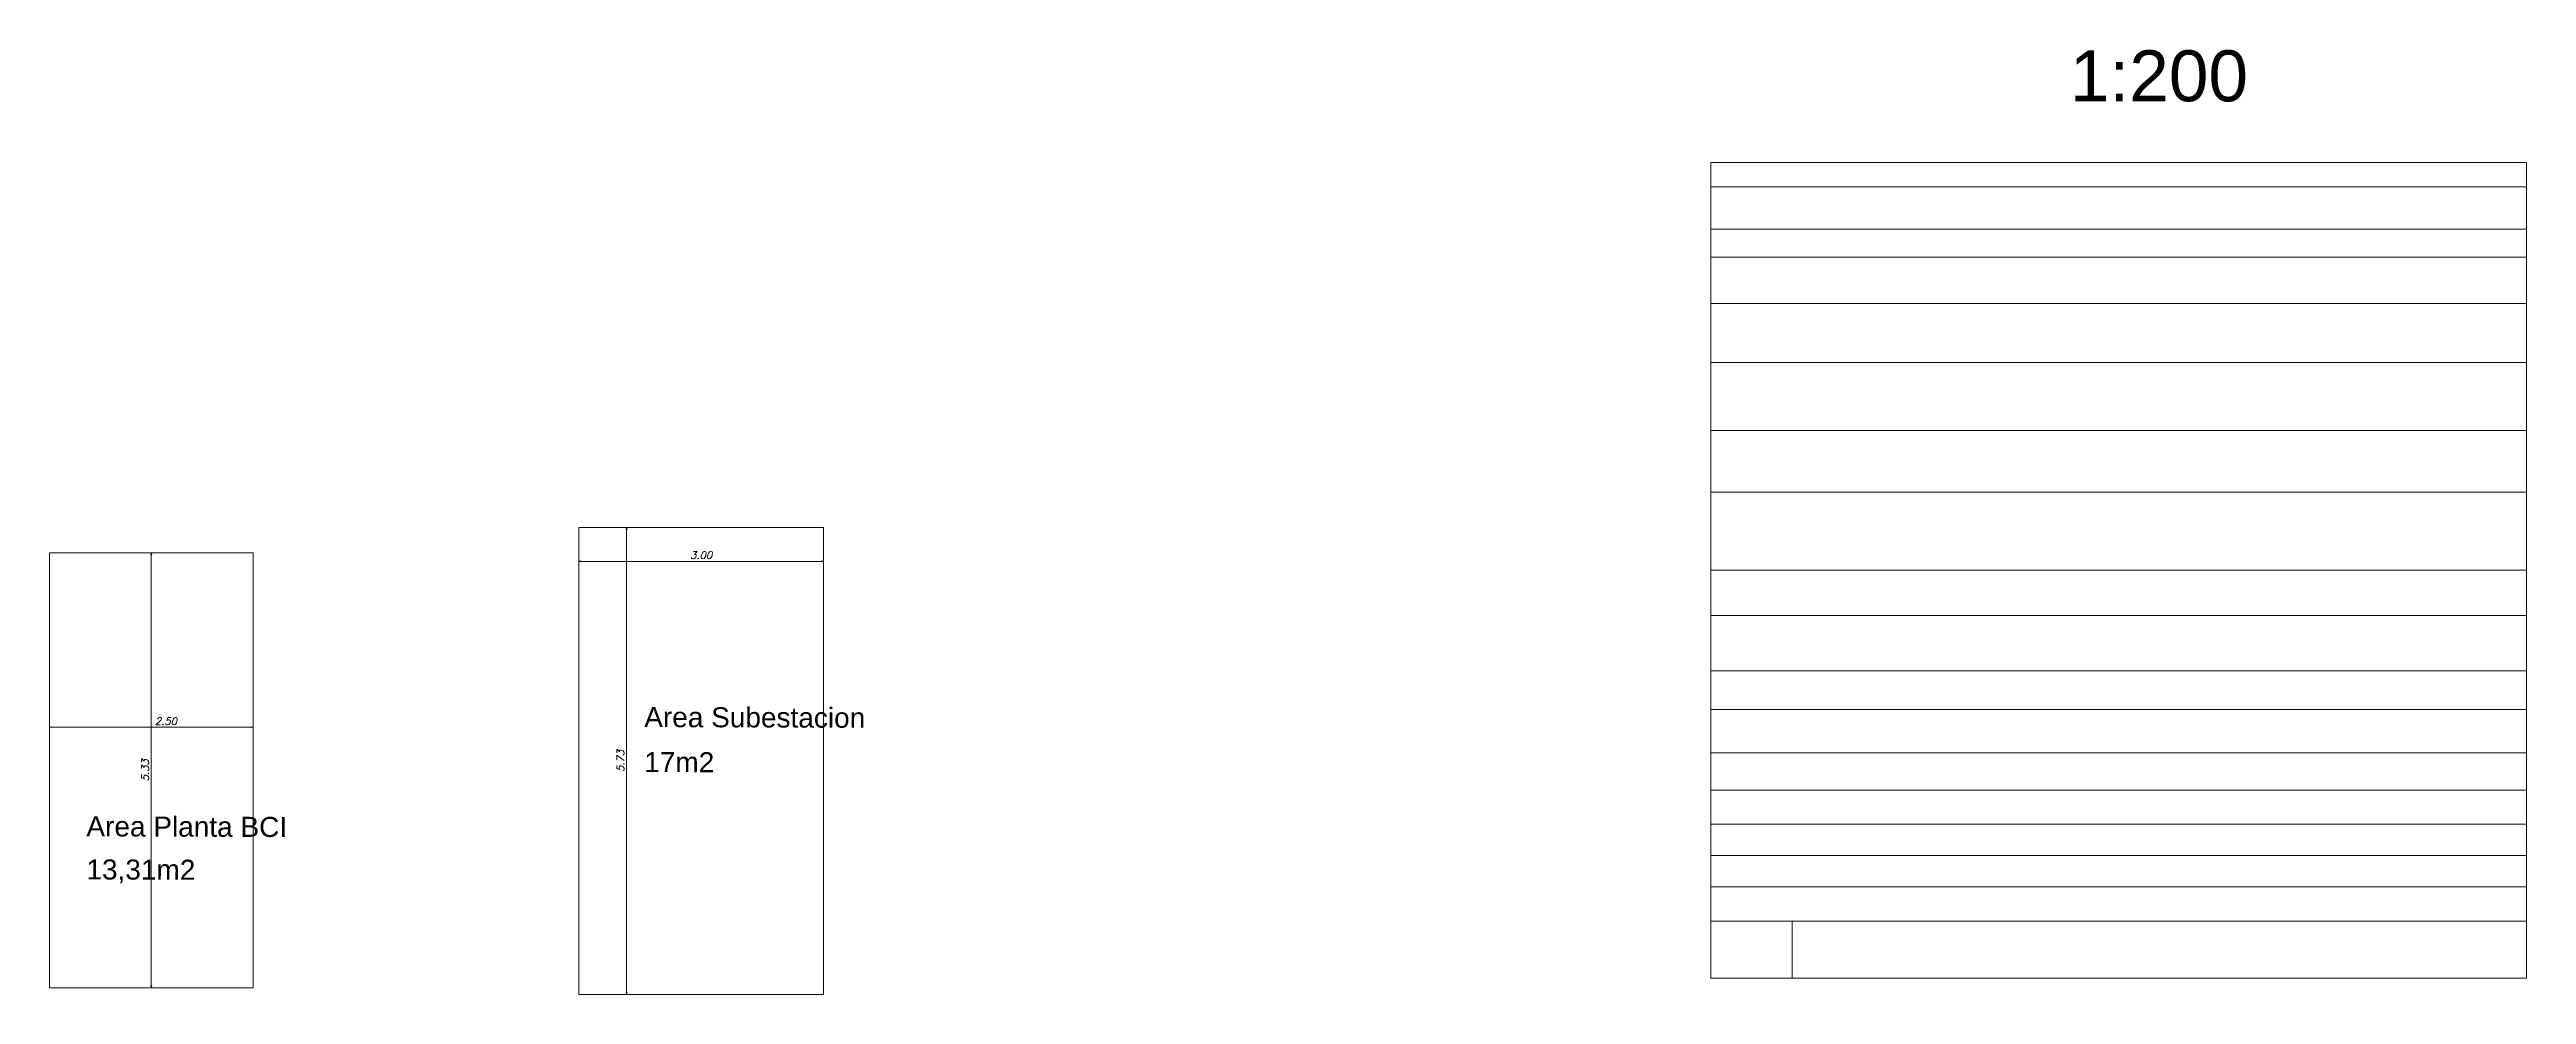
# Model space of a CAD drawing. Header units: millimetres. Extents: x 391 to 679, y 21 to 219.
# Drawn here: x 404.17 to 434.53, y 116.21 to 127.79 of the extents above; entities that cross this region are included whole.
import ezdxf

# ---------------------------------------------------------------- set-up
doc = ezdxf.new("R2010")
doc.units = ezdxf.units.MM
doc.layers.get('0').update_dxf_attribs({"lineweight": 13})
doc.layers.add('COTAS', color=254, linetype='Continuous', lineweight=9, true_color=0xbebebe)
for name, color, linetype, lineweight in [('COTAS ELECT', 82, 'Continuous', 9), ('ducto viejo', 250, 'DUCTOLD', 20), ('Eléctrico Subterráneo', 5, 'Continuous', 20), ('notas', 8, 'Continuous', 9)]:
    doc.layers.add(name, color=color, linetype=linetype, lineweight=lineweight)
doc.styles.add('100 Nota', font='arial.ttf', dxfattribs={"height": 0.15})
doc.styles.add('ITALICC', font='italicc')
doc.styles.add('Nota 1000', font='', dxfattribs={"height": 1.5})
doc.styles.get("Standard").update_dxf_attribs({"font": 'arial.ttf'})
doc.styles.add('style2', font='compi.ttf', dxfattribs={"height": 15})
doc.styles.get('Nota 1000').set_extended_font_data('Eurostile')
doc.linetypes.add('0 115 AP DYP ING', pattern='A,0.6,-0.3,["⁄ ⁄ ⁄",Standard,S=0.25,R=0,X=-0.1,Y=-0.093],-0.3', length=1.2)
doc.linetypes.add('0 34.5 AE DYP ING', pattern='A,0.6,-0.3,["XXX",Standard,S=0.1,R=0,X=-0.04,Y=-0.05],-0.5', length=1.4)
doc.linetypes.add('0 34.5 AP DYP ING', pattern='A,0.6,-0.3,["/",Standard,S=0.25,R=-25,X=-0.1,Y=-0.093],-0.3', length=1.2)
doc.linetypes.add('0 34.5 SE DYP ING', pattern='A,0.3,-0.1,0.3,-0.1,["+++",Standard,S=0.15,R=0,X=0.016,Y=-0.075],-0.5', length=1.3)
doc.linetypes.add('0 34.5 SP DYP ING', pattern='A,0.6,-0.3,["+++",Standard,S=0.15,R=0,X=-0.0825,Y=-0.075],-0.5', length=1.4)
doc.linetypes.add('0 57.5 AP DYP ING', pattern='A,0.6,-0.3,["⁄ ⁄",Standard,S=0.25,R=0,X=-0.1,Y=-0.093],-0.3', length=1.2)
doc.linetypes.add('0 BTAP DYP ING', pattern='A,0.6,-0.3,["•",Standard,S=0.1,R=0,X=-0.025,Y=-0.05],-0.3', length=1.2)
doc.linetypes.add('0 BTSE DYP ING', pattern='A,0.3,0,["  ",Standard,S=0.05,R=0,X=0,Y=0],-0.3', length=0.6)
doc.linetypes.add('0 BTSP DYP ING', pattern='A,0.6,-0.3,["   •    •",Standard,S=0.1,R=0,X=-0.1425,Y=-0.05],-0.5', length=1.4)
doc.linetypes.add('0 DE DYP ING', pattern='A,0.8,-0.0028,["•",Standard,S=0.3,R=0,X=-0.056,Y=-0.15],-0.028', length=0.8308)
doc.linetypes.add('0 MTAE DYP ING', pattern='A,0.6,-0.3,["X",Standard,S=0.1,R=0,X=-0.046,Y=-0.05],-0.3', length=1.2)
doc.linetypes.add('0 MTAP DYP ING', pattern='A,0.6,-0.3,["XX",Standard,S=0.1,R=0,X=-0.0425,Y=-0.05],-0.4', length=1.3)
doc.linetypes.add('0 MTSE DYP ING', pattern='A,0.6,-0.3,["+",Standard,S=0.15,R=0,X=-0.06,Y=-0.075],-0.3', length=1.2)
doc.linetypes.add('0 MTSP DYP ING', pattern='A,0.6,-0.3,["++",Standard,S=0.15,R=0,X=-0.07,Y=-0.075],-0.4', length=1.3)
doc.linetypes.add('0 TIERRA DYP ING', pattern='A,0.3,-0.127,["T",Standard,S=0.1,R=0,X=-0.0775,Y=-0.05],-0.058', length=0.485)
doc.linetypes.add('DUCTOLD', pattern='A,12.7,-0.01,["1",style2,S=0.15,R=0,X=-1.2,Y=-1.2],-0.01', length=12.72)
doc.linetypes.add('LÍMITE1', pattern='A,6.35,-2.54,[133,ltypeshp.shx,S=2.54,R=0,X=-2.54,Y=0],-2.54,25.4', length=36.83)
doc.dimstyles.new('dim100', dxfattribs={"dimtxt": 10, "dimasz": 0.1, "dimexe": 0.1, "dimexo": 0, "dimgap": 0.1, "dimtad": 1, "dimzin": 4, "dimdsep": 46, "dimtxsty": '100 Nota', "dimblk": 'CLOSEDBLANK', "dimcen": 0.1, "dimclrd": 256, "dimclre": 256, "dimclrt": 256, "dimazin": 1, "dimtfac": 1, "dimtmove": 0, "dimatfit": 2, "dimldrblk": 'CLOSEDBLANK', "dimfxl": 1, "dimlwd": -1, "dimlwe": -1, "dimarcsym": 0})

msp = doc.modelspace()

# ---------------------------------------------------------------- texts
at = {"linetype": '0 TIERRA DYP ING'}
msp.add_text('1:200', height=0.625, dxfattribs=at).set_placement((428.9333, 127.1583))
at = {"layer": 'notas', "color": 7, "char_height": 0.122834, "width": 5.706419, "attachment_point": 4, "rotation": 359.80062, "style": 'Nota 1000'}
for s, insert in [('{\\fArial|b0|i0|c0|p34;\\H2x;Area Subestacion}', (411.4572, 119.6068)), ('{\\fArial|b0|i0|c0|p34;\\H2x;17m2 }', (411.4572, 119.0571)), ('{\\fArial|b0|i0|c0|p34;\\H2x;Area Planta BCI}', (404.6187, 118.2671)), ('{\\fArial|b0|i0|c0|p34;\\H2x;13,31m2 }', (404.6187, 117.7174))]:
    msp.add_mtext(s, dxfattribs=dict(at, insert=insert))

# ---------------------------------------------------------------- blocks, each defined once
blk = doc.blocks.new('_ClosedBlank')
at = {"layer": 'COTAS', "color": 0, "lineweight": -2}
for p, q in [((-1, 0.2), (0, 0)), ((-1, 0.2), (-1, -0.2)), ((0, 0), (-1, -0.2))]:
    blk.add_line(p, q, dxfattribs=at)
blk = doc.blocks.new('*D275')
at = {"layer": 'COTAS ELECT', "transparency": 16777216}
blk.add_line((411.241, 116.232), (411.241, 121.907), dxfattribs=at)
at = {"layer": 'COTAS ELECT', "transparency": 16777216, "xscale": 0.025, "yscale": 0.025, "zscale": 0.025}
for p, rotation in [((411.241, 121.932), 90), ((411.241, 116.207), 270)]:
    blk.add_blockref('_ClosedBlank', p, dxfattribs=dict(at, rotation=rotation))
at = {"layer": 'COTAS ELECT', "transparency": 16777216, "insert": (411.166, 119.069), "char_height": 0.09, "attachment_point": 5, "rotation": 90, "style": 'ITALICC'}
blk.add_mtext('\\A1;5.73', dxfattribs=at)
blk = doc.blocks.new('*D276')
at = {"layer": 'COTAS ELECT', "transparency": 16777216}
blk.add_line((413.629, 121.517), (410.679, 121.517), dxfattribs=at)
at = {"layer": 'COTAS ELECT', "transparency": 16777216, "xscale": 0.025, "yscale": 0.025, "zscale": 0.025, "rotation": 180}
blk.add_blockref('_ClosedBlank', (410.654, 121.517), dxfattribs=at)
at = {"layer": 'COTAS ELECT', "transparency": 16777216, "xscale": 0.025, "yscale": 0.025, "zscale": 0.025}
blk.add_blockref('_ClosedBlank', (413.654, 121.517), dxfattribs=at)
at = {"layer": 'COTAS ELECT', "transparency": 16777216, "insert": (412.154, 121.592), "char_height": 0.09, "attachment_point": 5, "style": 'ITALICC'}
blk.add_mtext('\\A1;3.00', dxfattribs=at)
blk = doc.blocks.new('*D277')
at = {"layer": 'COTAS ELECT', "transparency": 16777216}
blk.add_line((405.414, 116.313), (405.414, 121.598), dxfattribs=at)
at = {"layer": 'COTAS ELECT', "transparency": 16777216, "xscale": 0.025, "yscale": 0.025, "zscale": 0.025}
for p, rotation in [((405.414, 121.623), 90), ((405.414, 116.288), 270)]:
    blk.add_blockref('_ClosedBlank', p, dxfattribs=dict(at, rotation=rotation))
at = {"layer": 'COTAS ELECT', "transparency": 16777216, "insert": (405.339, 118.955), "char_height": 0.09, "attachment_point": 5, "rotation": 90, "style": 'ITALICC'}
blk.add_mtext('\\A1;5.33', dxfattribs=at)
blk = doc.blocks.new('*D278')
at = {"layer": 'COTAS ELECT', "transparency": 16777216}
blk.add_line((404.192, 119.483), (406.637, 119.483), dxfattribs=at)
at = {"layer": 'COTAS ELECT', "transparency": 16777216, "xscale": 0.025, "yscale": 0.025, "zscale": 0.025, "rotation": 180}
blk.add_blockref('_ClosedBlank', (404.167, 119.483), dxfattribs=at)
at = {"layer": 'COTAS ELECT', "transparency": 16777216, "xscale": 0.025, "yscale": 0.025, "zscale": 0.025}
blk.add_blockref('_ClosedBlank', (406.662, 119.483), dxfattribs=at)
at = {"layer": 'COTAS ELECT', "transparency": 16777216, "insert": (405.593, 119.558), "char_height": 0.09, "attachment_point": 5, "style": 'ITALICC'}
blk.add_mtext('\\A1;2.50', dxfattribs=at)

# ---------------------------------------------------------------- dimensions: what is measured, and where the dimension line sits
at = {"layer": 'COTAS ELECT'}
for base, p1, p2, picture, middle in [((411.2409779382, 121.9316638138), (410.6544472483, 116.2066638136), (410.6544472483, 121.9316638138), '*D275', (411.1659779382, 119.0691638137)), ((405.4145, 121.6226), (404.1667, 116.2882), (404.1667, 121.6226), '*D277', (405.3395, 118.9554))]:
    dim = msp.add_linear_dim(base=base, p1=p1, p2=p2, angle=90, dimstyle='dim100', override={"dimscale": 0.5, "dimtxt": 0.18, "dimasz": 0.05, "dimexe": 0.08, "dimexo": 0.1, "dimgap": 0.06, "dimtxsty": 'ITALICC', "dimcen": 0.09, "dimse1": 1, "dimse2": 1, "dimazin": 0, "dimtix": 1, "dimfxl": 0, "dimtolj": 1}, dxfattribs=at)
    dim.commit()
    dim.dimension.update_dxf_attribs({"geometry": picture, "text_midpoint": middle})
dim = msp.add_linear_dim(base=(410.6544, 121.517), p1=(413.6544, 121.9317), p2=(410.6544, 121.9317), dimstyle='dim100', override={"dimscale": 0.5, "dimtxt": 0.18, "dimasz": 0.05, "dimexe": 0.08, "dimexo": 0.1, "dimgap": 0.06, "dimtxsty": 'ITALICC', "dimcen": 0.09, "dimse1": 1, "dimse2": 1, "dimazin": 0, "dimtix": 1, "dimfxl": 0, "dimtolj": 1}, dxfattribs=at)
dim.commit()
dim.dimension.update_dxf_attribs({"geometry": '*D276', "text_midpoint": (412.1544, 121.592)})
dim = msp.add_linear_dim(base=(406.6622, 119.4833), p1=(404.1667, 118.9554), p2=(406.6622, 118.9554), dimstyle='dim100', override={"dimscale": 0.5, "dimtxt": 0.18, "dimasz": 0.05, "dimexe": 0.08, "dimexo": 0.1, "dimgap": 0.06, "dimtxsty": 'ITALICC', "dimcen": 0.09, "dimse1": 1, "dimse2": 1, "dimazin": 0, "dimtix": 1, "dimfxl": 0, "dimtolj": 1}, dxfattribs=at)
dim.commit()
dim.dimension.update_dxf_attribs({"geometry": '*D278', "text_midpoint": (405.5927, 119.4833), "dimtype": 160})

# ---------------------------------------------------------------- linework, layer by layer
at = {"linetype": '0 115 AP DYP ING', "ltscale": 2}
msp.add_line((424.5308, 126.1104), (434.5308, 126.1104), dxfattribs=at)
at = {"linetype": '0 34.5 AE DYP ING', "ltscale": 2}
msp.add_line((424.5308, 125.5913), (434.5308, 125.5913), dxfattribs=at)
at = {"linetype": '0 34.5 AP DYP ING', "ltscale": 2}
msp.add_line((424.5308, 125.2462), (434.5308, 125.2462), dxfattribs=at)
at = {"linetype": '0 57.5 AP DYP ING', "ltscale": 2}
msp.add_line((424.5308, 124.6803), (434.5308, 124.6803), dxfattribs=at)
at = {"linetype": '0 34.5 SE DYP ING', "ltscale": 2}
msp.add_line((424.5308, 123.9561), (434.5308, 123.9561), dxfattribs=at)
at = {"linetype": '0 34.5 SP DYP ING', "ltscale": 2}
msp.add_line((424.5308, 123.1218), (434.5308, 123.1218), dxfattribs=at)
at = {"linetype": '0 BTAP DYP ING', "ltscale": 2}
msp.add_line((424.5308, 122.3648), (434.5308, 122.3648), dxfattribs=at)
at = {"linetype": '0 BTSE DYP ING', "ltscale": 2}
msp.add_line((424.5308, 121.4071), (434.5308, 121.4071), dxfattribs=at)
at = {"linetype": '0 BTSP DYP ING', "ltscale": 2}
msp.add_line((424.5308, 120.8521), (434.5308, 120.8521), dxfattribs=at)
at = {"linetype": '0 DE DYP ING', "ltscale": 2}
msp.add_line((424.5308, 120.174), (434.5308, 120.174), dxfattribs=at)
at = {"linetype": '0 MTAE DYP ING', "ltscale": 2}
msp.add_line((424.5308, 118.7135), (434.5308, 118.7135), dxfattribs=at)
at = {"linetype": '0 MTAP DYP ING', "ltscale": 2}
msp.add_line((424.5308, 118.2961), (434.5308, 118.2961), dxfattribs=at)
at = {"linetype": '0 MTSE DYP ING', "ltscale": 2}
msp.add_line((424.5308, 117.9109), (434.5308, 117.9109), dxfattribs=at)
at = {"linetype": '0 MTSP DYP ING', "ltscale": 2}
msp.add_line((424.5308, 117.5256), (434.5308, 117.5256), dxfattribs=at)
at = {"linetype": '0 TIERRA DYP ING', "ltscale": 2}
msp.add_line((424.5308, 117.1071), (434.5308, 117.1071), dxfattribs=at)
for points in [[(424.5308, 116.4071), (434.5308, 116.4071), (434.5308, 126.4071), (424.5308, 126.4071)], [(424.5308, 116.4071), (425.5308, 116.4071), (425.5308, 117.1071), (424.5308, 117.1071)]]:
    msp.add_lwpolyline(points, close=True)
at = {"layer": 'COTAS ELECT'}
for points in [[(413.6544, 121.9317), (410.6544, 121.9317), (410.6544, 116.2067), (413.6544, 116.2067)], [(406.6622, 116.2882), (404.1667, 116.2882), (404.1667, 121.6226), (406.6622, 121.6226)]]:
    msp.add_lwpolyline(points, close=True, dxfattribs=at)
at = {"layer": 'ducto viejo', "ltscale": 0.08}
msp.add_line((424.5308, 119.699), (434.5308, 119.699), dxfattribs=at)
at = {"layer": 'Eléctrico Subterráneo', "color": 7, "linetype": 'LÍMITE1', "lineweight": 0, "ltscale": 0.03}
msp.add_line((424.5308, 119.1687), (434.5308, 119.1687), dxfattribs=at)

msp.set_redraw_order([(e.dxf.handle, doc.entitydb.next_handle()) for e in msp.query("TEXT MTEXT ATTDEF DIMENSION ARC_DIMENSION")])  # texts and dimensions are drawn at this point

doc.saveas('drawing.dxf')
